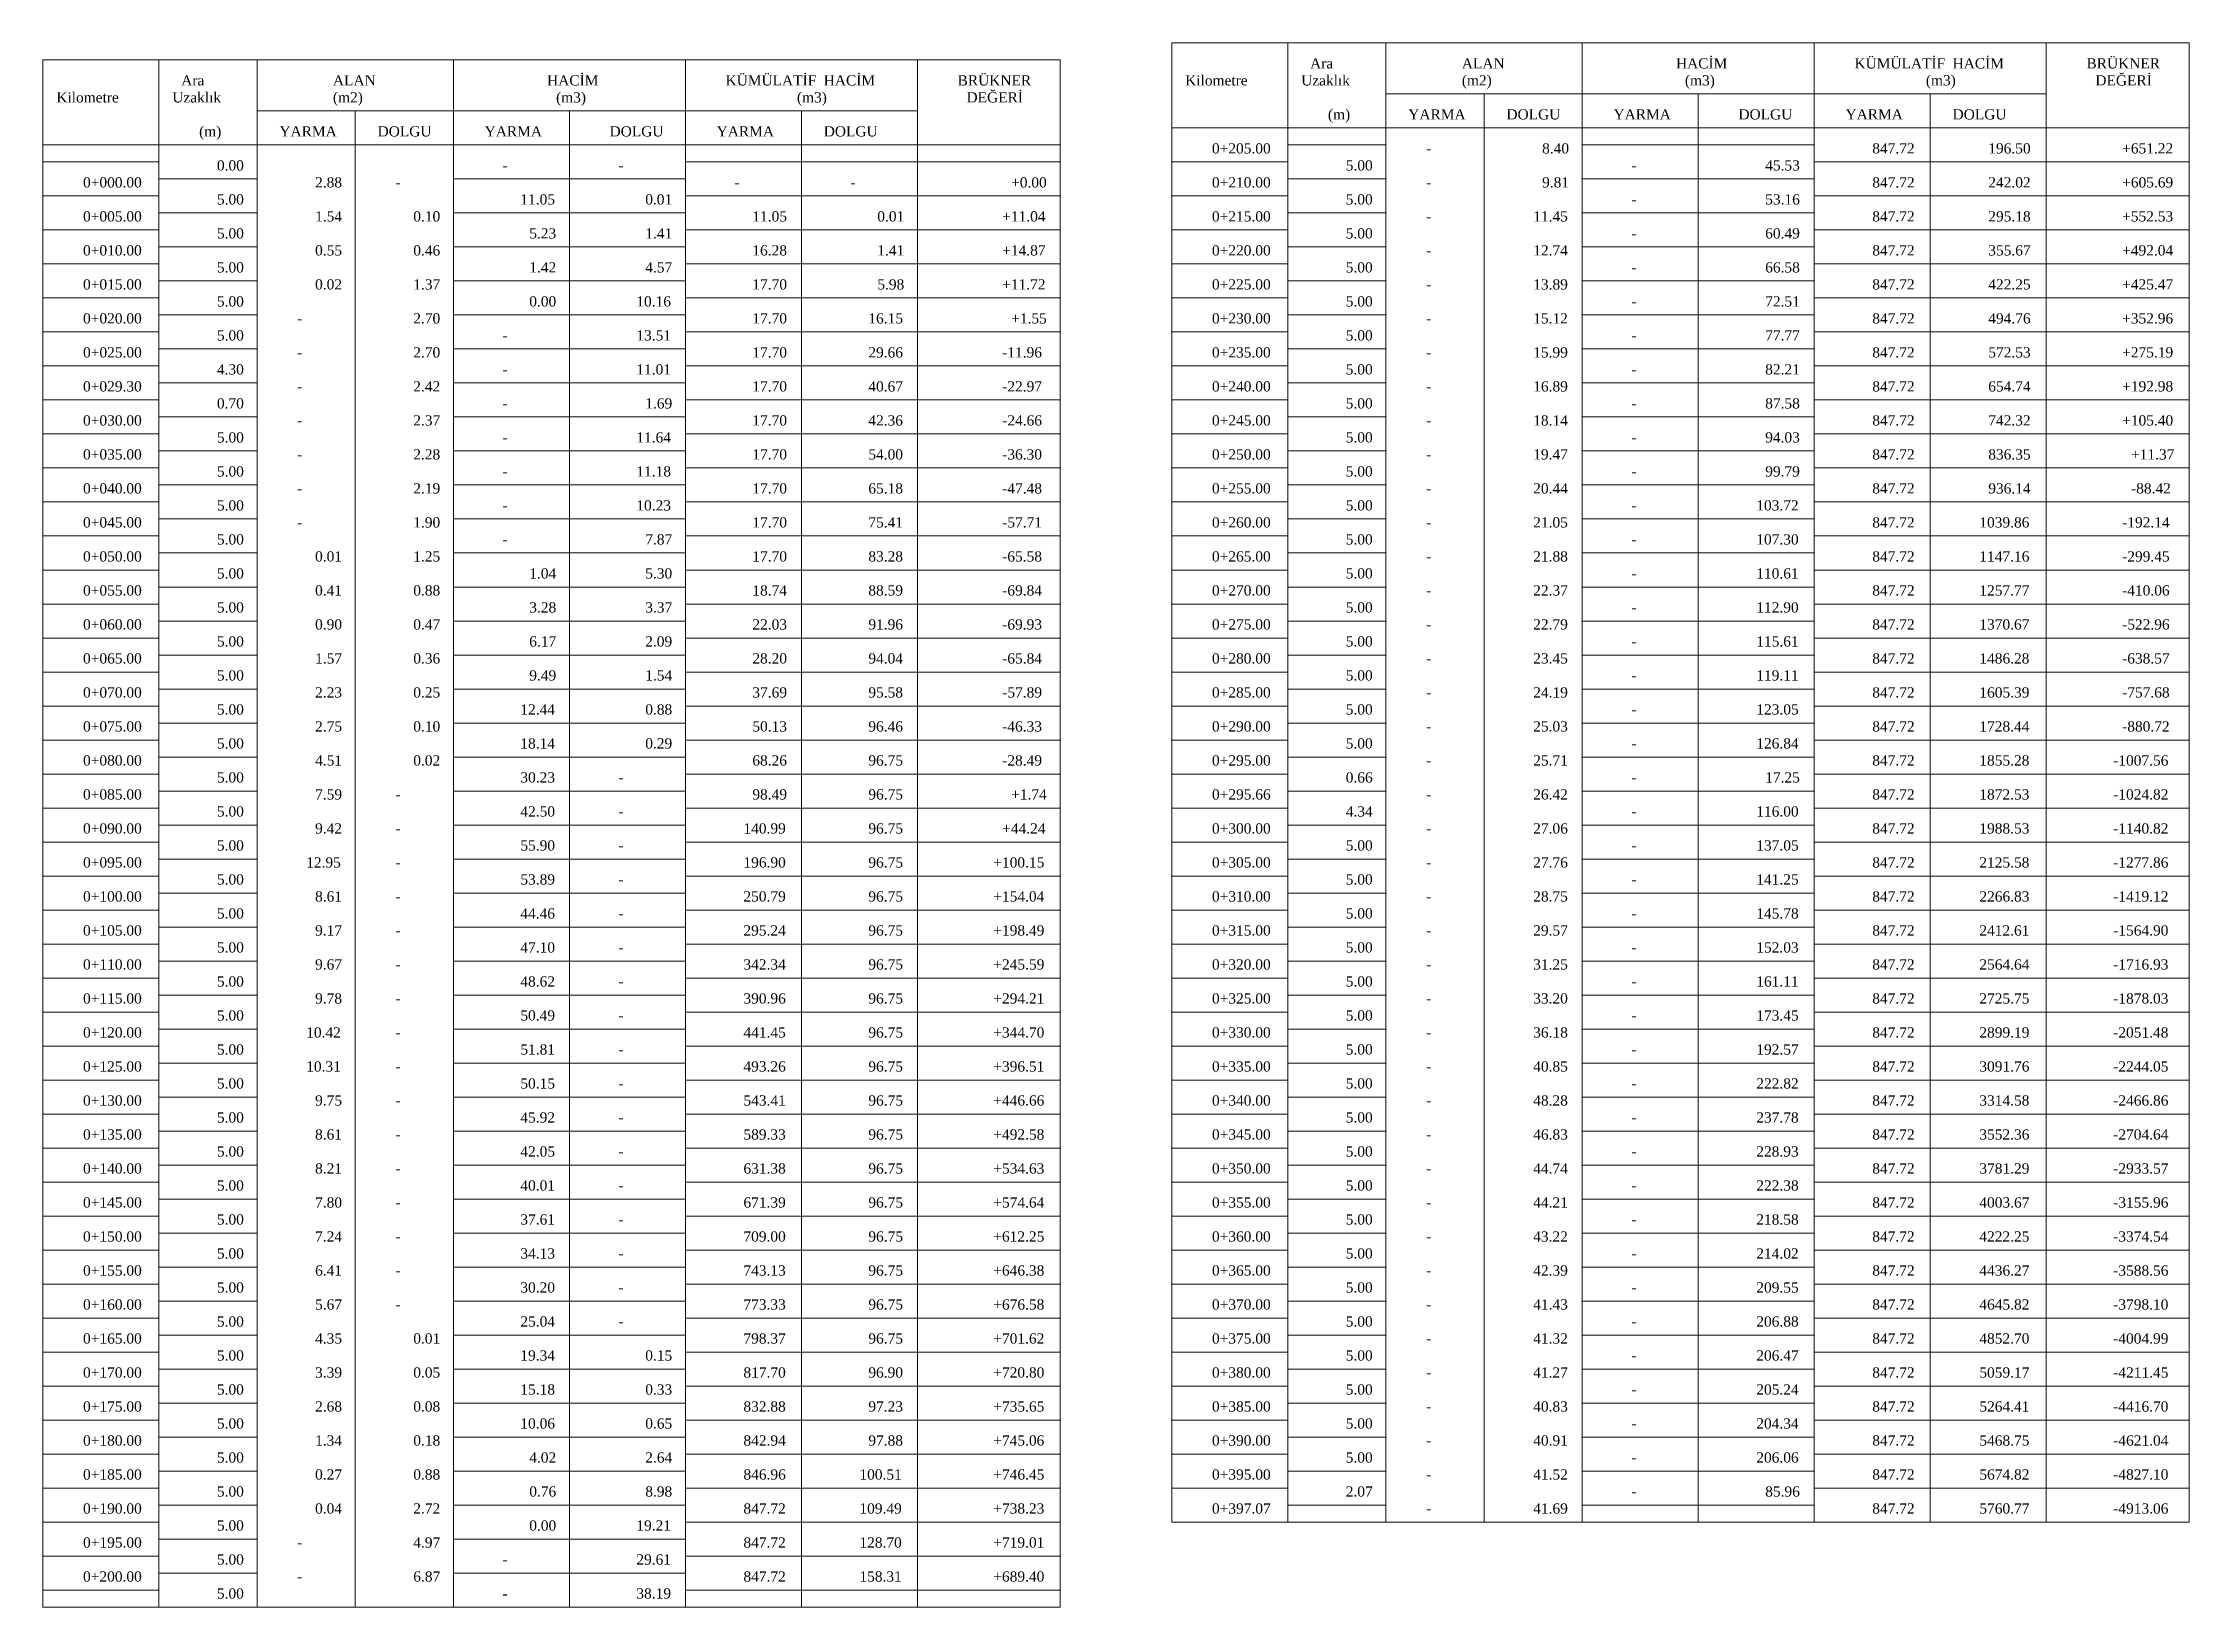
# Model space of a CAD drawing. Header units: metres. Extents: x 478603 to 489313, y 4282657 to 4289463.
# Drawn here: x 484786.5 to 485102.2, y 4282656.5 to 4282886.5 of the extents above; entities that cross this region are included whole.
import ezdxf

# ---------------------------------------------------------------- set-up
doc = ezdxf.new("R2010")
doc.units = ezdxf.units.M
for name, color, linetype, lineweight in [('TB_C', 96, 'Continuous', 0), ('TB_M', 18, 'Continuous', 0), ('TB_R', 1, 'Continuous', 0)]:
    doc.layers.add(name, color=color, linetype=linetype, lineweight=lineweight)
doc.styles.get("Standard").update_dxf_attribs({"font": 'times.ttf'})

msp = doc.modelspace()

# ---------------------------------------------------------------- texts
at = {"layer": 'TB_M'}
for s, p in [('Ara', (484972.89, 4282882.79)), ('ALAN', (484995.21, 4282882.79)), ('HACİM', (485026.71, 4282882.79)), ('KÜMÜLATİF', (485052.96, 4282882.79)), ('HACİM', (485067.39, 4282882.79)), ('BRÜKNER', (485087.08, 4282882.79)), ('Ara', (484806.86, 4282880.29)), ('ALAN', (484829.17, 4282880.29)), ('HACİM', (484860.67, 4282880.29)), ('KÜMÜLATİF', (484886.92, 4282880.29)), ('HACİM', (484901.36, 4282880.29)), ('BRÜKNER', (484921.05, 4282880.29)), ('Kilometre', (484954.52, 4282880.29)), ('Uzaklık', (484971.58, 4282880.29)), ('(m2)', (484995.21, 4282880.29)), ('(m3)', (485028.02, 4282880.29)), ('(m3)', (485063.46, 4282880.29)), ('DEĞERİ', (485088.39, 4282880.29)), ('Kilometre', (484788.49, 4282877.79)), ('Uzaklık', (484805.55, 4282877.79)), ('(m2)', (484829.17, 4282877.79)), ('(m3)', (484861.99, 4282877.79)), ('(m3)', (484897.42, 4282877.79)), ('DEĞERİ', (484922.36, 4282877.79)), ('(m)', (484975.52, 4282875.29)), ('YARMA', (484987.33, 4282875.29)), ('DOLGU', (485001.77, 4282875.29)), ('YARMA', (485017.52, 4282875.29)), ('DOLGU', (485035.89, 4282875.29)), ('YARMA', (485051.64, 4282875.29)), ('DOLGU', (485067.39, 4282875.29)), ('(m)', (484809.49, 4282872.79)), ('YARMA', (484821.3, 4282872.79)), ('DOLGU', (484835.74, 4282872.79)), ('YARMA', (484851.49, 4282872.79)), ('DOLGU', (484869.86, 4282872.79)), ('YARMA', (484885.61, 4282872.79)), ('DOLGU', (484901.36, 4282872.79)), ('0+205.00', (484958.46, 4282870.29)), ('-', (484854.11, 4282867.79)), ('-', (484871.17, 4282867.79)), ('-', (484989.96, 4282870.29)), ('-', (485020.14, 4282867.79)), ('0+000.00', (484792.42, 4282865.29)), ('-', (484838.36, 4282865.29)), ('-', (484888.24, 4282865.29)), ('-', (484905.3, 4282865.29)), ('0+210.00', (484958.46, 4282865.29)), ('-', (484989.96, 4282865.29)), ('-', (485020.14, 4282862.79)), ('0+005.00', (484792.42, 4282860.29)), ('0+215.00', (484958.46, 4282860.29)), ('-', (484989.96, 4282860.29)), ('0+010.00', (484792.42, 4282855.29)), ('0+220.00', (484958.46, 4282855.29)), ('-', (484989.96, 4282855.29)), ('-', (485020.14, 4282857.79)), ('-', (485020.14, 4282852.79)), ('0+015.00', (484792.42, 4282850.29)), ('0+225.00', (484958.46, 4282850.29)), ('-', (484989.96, 4282850.29)), ('0+020.00', (484792.42, 4282845.29)), ('0+230.00', (484958.46, 4282845.29)), ('-', (485020.14, 4282847.79)), ('-', (484823.92, 4282845.29)), ('-', (484854.11, 4282842.79)), ('-', (484989.96, 4282845.29)), ('-', (485020.14, 4282842.79)), ('0+025.00', (484792.42, 4282840.29)), ('-', (484823.92, 4282840.29)), ('0+235.00', (484958.46, 4282840.29)), ('-', (484989.96, 4282840.29)), ('0+029.30', (484792.42, 4282835.29)), ('-', (484854.11, 4282837.79)), ('0+240.00', (484958.46, 4282835.29)), ('-', (485020.14, 4282837.79)), ('-', (484823.92, 4282835.29)), ('-', (484989.96, 4282835.29)), ('0+030.00', (484792.42, 4282830.29)), ('-', (484823.92, 4282830.29)), ('-', (484854.11, 4282832.79)), ('0+245.00', (484958.46, 4282830.29)), ('-', (484989.96, 4282830.29)), ('-', (485020.14, 4282832.79)), ('-', (484854.11, 4282827.79)), ('-', (485020.14, 4282827.79)), ('0+035.00', (484792.42, 4282825.29)), ('-', (484823.92, 4282825.29)), ('0+250.00', (484958.46, 4282825.29)), ('-', (484989.96, 4282825.29)), ('0+040.00', (484792.42, 4282820.29)), ('-', (484823.92, 4282820.29)), ('-', (484854.11, 4282822.79)), ('0+255.00', (484958.46, 4282820.29)), ('-', (484989.96, 4282820.29)), ('-', (485020.14, 4282822.79)), ('-', (484854.11, 4282817.79)), ('-', (485020.14, 4282817.79)), ('0+045.00', (484792.42, 4282815.29)), ('-', (484823.92, 4282815.29)), ('0+260.00', (484958.46, 4282815.29)), ('-', (484989.96, 4282815.29)), ('0+050.00', (484792.42, 4282810.29)), ('-', (484854.11, 4282812.79)), ('0+265.00', (484958.46, 4282810.29)), ('-', (485020.14, 4282812.79)), ('-', (484989.96, 4282810.29)), ('-', (485020.14, 4282807.79)), ('0+055.00', (484792.42, 4282805.29)), ('0+270.00', (484958.46, 4282805.29)), ('-', (484989.96, 4282805.29)), ('-', (485020.14, 4282802.79)), ('0+060.00', (484792.42, 4282800.29)), ('0+275.00', (484958.46, 4282800.29)), ('-', (484989.96, 4282800.29)), ('0+065.00', (484792.42, 4282795.29)), ('0+280.00', (484958.46, 4282795.29)), ('-', (484989.96, 4282795.29)), ('-', (485020.14, 4282797.79)), ('-', (485020.14, 4282792.79)), ('0+070.00', (484792.42, 4282790.29)), ('0+285.00', (484958.46, 4282790.29)), ('-', (484989.96, 4282790.29)), ('0+075.00', (484792.42, 4282785.29)), ('0+290.00', (484958.46, 4282785.29)), ('-', (485020.14, 4282787.79)), ('-', (484989.96, 4282785.29)), ('-', (485020.14, 4282782.79)), ('0+080.00', (484792.42, 4282780.29)), ('0+295.00', (484958.46, 4282780.29)), ('-', (484989.96, 4282780.29)), ('0+085.00', (484792.42, 4282775.29)), ('-', (484871.17, 4282777.79)), ('0+295.66', (484958.46, 4282775.29)), ('-', (485020.14, 4282777.79)), ('-', (484838.36, 4282775.29)), ('-', (484989.96, 4282775.29)), ('0+090.00', (484792.42, 4282770.29)), ('-', (484838.36, 4282770.29)), ('-', (484871.17, 4282772.79)), ('0+300.00', (484958.46, 4282770.29)), ('-', (484989.96, 4282770.29)), ('-', (485020.14, 4282772.79)), ('-', (484871.17, 4282767.79)), ('-', (485020.14, 4282767.79)), ('0+095.00', (484792.42, 4282765.29)), ('-', (484838.36, 4282765.29)), ('0+305.00', (484958.46, 4282765.29)), ('-', (484989.96, 4282765.29)), ('0+100.00', (484792.42, 4282760.29)), ('-', (484838.36, 4282760.29)), ('-', (484871.17, 4282762.79)), ('0+310.00', (484958.46, 4282760.29)), ('-', (484989.96, 4282760.29)), ('-', (485020.14, 4282762.79)), ('-', (484871.17, 4282757.79)), ('-', (485020.14, 4282757.79)), ('0+105.00', (484792.42, 4282755.29)), ('-', (484838.36, 4282755.29)), ('0+315.00', (484958.46, 4282755.29)), ('-', (484989.96, 4282755.29)), ('0+110.00', (484792.42, 4282750.29)), ('-', (484871.17, 4282752.79)), ('0+320.00', (484958.46, 4282750.29)), ('-', (485020.14, 4282752.79)), ('-', (484838.36, 4282750.29)), ('-', (484871.17, 4282747.79)), ('-', (484989.96, 4282750.29)), ('-', (485020.14, 4282747.79)), ('0+115.00', (484792.42, 4282745.29)), ('-', (484838.36, 4282745.29)), ('0+325.00', (484958.46, 4282745.29)), ('-', (484989.96, 4282745.29)), ('-', (484871.17, 4282742.79)), ('-', (485020.14, 4282742.79)), ('0+120.00', (484792.42, 4282740.29)), ('-', (484838.36, 4282740.29)), ('0+330.00', (484958.46, 4282740.29)), ('-', (484989.96, 4282740.29)), ('0+125.00', (484792.42, 4282735.29)), ('-', (484838.36, 4282735.29)), ('-', (484871.17, 4282737.79)), ('0+335.00', (484958.46, 4282735.29)), ('-', (484989.96, 4282735.29)), ('-', (485020.14, 4282737.79)), ('-', (484871.17, 4282732.79)), ('-', (485020.14, 4282732.79)), ('0+130.00', (484792.42, 4282730.29)), ('-', (484838.36, 4282730.29)), ('0+340.00', (484958.46, 4282730.29)), ('-', (484989.96, 4282730.29)), ('0+135.00', (484792.42, 4282725.29)), ('-', (484871.17, 4282727.79)), ('0+345.00', (484958.46, 4282725.29)), ('-', (485020.14, 4282727.79)), ('-', (484838.36, 4282725.29)), ('-', (484871.17, 4282722.79)), ('-', (484989.96, 4282725.29)), ('-', (485020.14, 4282722.79)), ('0+140.00', (484792.42, 4282720.29)), ('-', (484838.36, 4282720.29)), ('0+350.00', (484958.46, 4282720.29)), ('-', (484989.96, 4282720.29)), ('0+145.00', (484792.42, 4282715.29)), ('-', (484871.17, 4282717.79)), ('0+355.00', (484958.46, 4282715.29)), ('-', (485020.14, 4282717.79)), ('-', (484838.36, 4282715.29)), ('-', (484989.96, 4282715.29)), ('0+150.00', (484792.42, 4282710.29)), ('-', (484838.36, 4282710.29)), ('-', (484871.17, 4282712.79)), ('0+360.00', (484958.46, 4282710.29)), ('-', (484989.96, 4282710.29)), ('-', (485020.14, 4282712.79)), ('-', (484871.17, 4282707.79)), ('-', (485020.14, 4282707.79)), ('0+155.00', (484792.42, 4282705.29)), ('-', (484838.36, 4282705.29)), ('0+365.00', (484958.46, 4282705.29)), ('-', (484989.96, 4282705.29)), ('0+160.00', (484792.42, 4282700.29)), ('-', (484838.36, 4282700.29)), ('-', (484871.17, 4282702.79)), ('0+370.00', (484958.46, 4282700.29)), ('-', (484989.96, 4282700.29)), ('-', (485020.14, 4282702.79)), ('-', (484871.17, 4282697.79)), ('-', (485020.14, 4282697.79)), ('0+165.00', (484792.42, 4282695.29)), ('0+375.00', (484958.46, 4282695.29)), ('-', (484989.96, 4282695.29)), ('0+170.00', (484792.42, 4282690.29)), ('0+380.00', (484958.46, 4282690.29)), ('-', (485020.14, 4282692.79)), ('-', (484989.96, 4282690.29)), ('-', (485020.14, 4282687.79)), ('0+175.00', (484792.42, 4282685.29)), ('0+385.00', (484958.46, 4282685.29)), ('-', (484989.96, 4282685.29)), ('-', (485020.14, 4282682.79)), ('0+180.00', (484792.42, 4282680.29)), ('0+390.00', (484958.46, 4282680.29)), ('-', (484989.96, 4282680.29)), ('0+185.00', (484792.42, 4282675.29)), ('0+395.00', (484958.46, 4282675.29)), ('-', (484989.96, 4282675.29)), ('-', (485020.14, 4282677.79)), ('-', (485020.14, 4282672.79)), ('0+190.00', (484792.42, 4282670.29)), ('0+397.07', (484958.46, 4282670.29)), ('-', (484989.96, 4282670.29)), ('0+195.00', (484792.42, 4282665.29)), ('-', (484823.92, 4282665.29)), ('-', (484854.11, 4282662.79)), ('0+200.00', (484792.42, 4282660.29)), ('-', (484823.92, 4282660.29)), ('-', (484854.11, 4282657.79))]:
    msp.add_text(s, height=1.5, dxfattribs=at).set_placement(p)
at = {"layer": 'TB_R'}
for s, p in [('8.40', (485007.02, 4282870.29)), ('847.72', (485055.58, 4282870.29)), ('196.50', (485072.64, 4282870.29)), ('+651.22', (485092.33, 4282870.29)), ('0.00', (484812.11, 4282867.79)), ('5.00', (484978.14, 4282867.79)), ('45.53', (485039.83, 4282867.79)), ('2.88', (484826.55, 4282865.29)), ('+0.00', (484928.92, 4282865.29)), ('9.81', (485007.02, 4282865.29)), ('847.72', (485055.58, 4282865.29)), ('242.02', (485072.64, 4282865.29)), ('+605.69', (485092.33, 4282865.29)), ('5.00', (484812.11, 4282862.79)), ('11.05', (484856.74, 4282862.79)), ('0.01', (484875.11, 4282862.79)), ('5.00', (484978.14, 4282862.79)), ('53.16', (485039.83, 4282862.79)), ('5.00', (484812.11, 4282857.79)), ('1.54', (484826.55, 4282860.29)), ('0.10', (484840.99, 4282860.29)), ('5.23', (484858.05, 4282857.79)), ('1.41', (484875.11, 4282857.79)), ('11.05', (484890.86, 4282860.29)), ('0.01', (484909.24, 4282860.29)), ('+11.04', (484927.61, 4282860.29)), ('5.00', (484978.14, 4282857.79)), ('11.45', (485005.71, 4282860.29)), ('60.49', (485039.83, 4282857.79)), ('847.72', (485055.58, 4282860.29)), ('295.18', (485072.64, 4282860.29)), ('+552.53', (485092.33, 4282860.29)), ('0.55', (484826.55, 4282855.29)), ('0.46', (484840.99, 4282855.29)), ('16.28', (484890.86, 4282855.29)), ('1.41', (484909.24, 4282855.29)), ('+14.87', (484927.61, 4282855.29)), ('12.74', (485005.71, 4282855.29)), ('847.72', (485055.58, 4282855.29)), ('355.67', (485072.64, 4282855.29)), ('+492.04', (485092.33, 4282855.29)), ('5.00', (484812.11, 4282852.79)), ('1.42', (484858.05, 4282852.79)), ('4.57', (484875.11, 4282852.79)), ('5.00', (484978.14, 4282852.79)), ('66.58', (485039.83, 4282852.79)), ('5.00', (484812.11, 4282847.79)), ('0.02', (484826.55, 4282850.29)), ('1.37', (484840.99, 4282850.29)), ('0.00', (484858.05, 4282847.79)), ('10.16', (484873.8, 4282847.79)), ('17.70', (484890.86, 4282850.29)), ('5.98', (484909.24, 4282850.29)), ('+11.72', (484927.61, 4282850.29)), ('5.00', (484978.14, 4282847.79)), ('13.89', (485005.71, 4282850.29)), ('72.51', (485039.83, 4282847.79)), ('847.72', (485055.58, 4282850.29)), ('422.25', (485072.64, 4282850.29)), ('+425.47', (485092.33, 4282850.29)), ('2.70', (484840.99, 4282845.29)), ('17.70', (484890.86, 4282845.29)), ('16.15', (484907.92, 4282845.29)), ('+1.55', (484928.92, 4282845.29)), ('15.12', (485005.71, 4282845.29)), ('847.72', (485055.58, 4282845.29)), ('494.76', (485072.64, 4282845.29)), ('+352.96', (485092.33, 4282845.29)), ('5.00', (484812.11, 4282842.79)), ('13.51', (484873.8, 4282842.79)), ('5.00', (484978.14, 4282842.79)), ('77.77', (485039.83, 4282842.79)), ('2.70', (484840.99, 4282840.29)), ('17.70', (484890.86, 4282840.29)), ('29.66', (484907.92, 4282840.29)), ('-11.96', (484927.61, 4282840.29)), ('15.99', (485005.71, 4282840.29)), ('847.72', (485055.58, 4282840.29)), ('572.53', (485072.64, 4282840.29)), ('+275.19', (485092.33, 4282840.29)), ('4.30', (484812.11, 4282837.79)), ('2.42', (484840.99, 4282835.29)), ('11.01', (484873.8, 4282837.79)), ('17.70', (484890.86, 4282835.29)), ('40.67', (484907.92, 4282835.29)), ('-22.97', (484927.61, 4282835.29)), ('5.00', (484978.14, 4282837.79)), ('16.89', (485005.71, 4282835.29)), ('82.21', (485039.83, 4282837.79)), ('847.72', (485055.58, 4282835.29)), ('654.74', (485072.64, 4282835.29)), ('+192.98', (485092.33, 4282835.29)), ('0.70', (484812.11, 4282832.79)), ('1.69', (484875.11, 4282832.79)), ('5.00', (484978.14, 4282832.79)), ('87.58', (485039.83, 4282832.79)), ('2.37', (484840.99, 4282830.29)), ('17.70', (484890.86, 4282830.29)), ('42.36', (484907.92, 4282830.29)), ('-24.66', (484927.61, 4282830.29)), ('18.14', (485005.71, 4282830.29)), ('847.72', (485055.58, 4282830.29)), ('742.32', (485072.64, 4282830.29)), ('+105.40', (485092.33, 4282830.29)), ('5.00', (484812.11, 4282827.79)), ('11.64', (484873.8, 4282827.79)), ('5.00', (484978.14, 4282827.79)), ('94.03', (485039.83, 4282827.79)), ('5.00', (484812.11, 4282822.79)), ('2.28', (484840.99, 4282825.29)), ('11.18', (484873.8, 4282822.79)), ('17.70', (484890.86, 4282825.29)), ('54.00', (484907.92, 4282825.29)), ('-36.30', (484927.61, 4282825.29)), ('5.00', (484978.14, 4282822.79)), ('19.47', (485005.71, 4282825.29)), ('99.79', (485039.83, 4282822.79)), ('847.72', (485055.58, 4282825.29)), ('836.35', (485072.64, 4282825.29)), ('+11.37', (485093.64, 4282825.29)), ('2.19', (484840.99, 4282820.29)), ('17.70', (484890.86, 4282820.29)), ('65.18', (484907.92, 4282820.29)), ('-47.48', (484927.61, 4282820.29)), ('20.44', (485005.71, 4282820.29)), ('847.72', (485055.58, 4282820.29)), ('936.14', (485072.64, 4282820.29)), ('-88.42', (485093.64, 4282820.29)), ('5.00', (484812.11, 4282817.79)), ('10.23', (484873.8, 4282817.79)), ('5.00', (484978.14, 4282817.79)), ('103.72', (485038.52, 4282817.79)), ('1.90', (484840.99, 4282815.29)), ('17.70', (484890.86, 4282815.29)), ('75.41', (484907.92, 4282815.29)), ('-57.71', (484927.61, 4282815.29)), ('21.05', (485005.71, 4282815.29)), ('847.72', (485055.58, 4282815.29)), ('1039.86', (485071.33, 4282815.29)), ('-192.14', (485092.33, 4282815.29)), ('5.00', (484812.11, 4282812.79)), ('0.01', (484826.55, 4282810.29)), ('1.25', (484840.99, 4282810.29)), ('7.87', (484875.11, 4282812.79)), ('17.70', (484890.86, 4282810.29)), ('83.28', (484907.92, 4282810.29)), ('-65.58', (484927.61, 4282810.29)), ('5.00', (484978.14, 4282812.79)), ('21.88', (485005.71, 4282810.29)), ('107.30', (485038.52, 4282812.79)), ('847.72', (485055.58, 4282810.29)), ('1147.16', (485071.33, 4282810.29)), ('-299.45', (485092.33, 4282810.29)), ('5.00', (484812.11, 4282807.79)), ('1.04', (484858.05, 4282807.79)), ('5.30', (484875.11, 4282807.79)), ('5.00', (484978.14, 4282807.79)), ('110.61', (485038.52, 4282807.79)), ('0.41', (484826.55, 4282805.29)), ('0.88', (484840.99, 4282805.29)), ('18.74', (484890.86, 4282805.29)), ('88.59', (484907.92, 4282805.29)), ('-69.84', (484927.61, 4282805.29)), ('22.37', (485005.71, 4282805.29)), ('847.72', (485055.58, 4282805.29)), ('1257.77', (485071.33, 4282805.29)), ('-410.06', (485092.33, 4282805.29)), ('5.00', (484812.11, 4282802.79)), ('3.28', (484858.05, 4282802.79)), ('3.37', (484875.11, 4282802.79)), ('5.00', (484978.14, 4282802.79)), ('112.90', (485038.52, 4282802.79)), ('5.00', (484812.11, 4282797.79)), ('0.90', (484826.55, 4282800.29)), ('0.47', (484840.99, 4282800.29)), ('6.17', (484858.05, 4282797.79)), ('2.09', (484875.11, 4282797.79)), ('22.03', (484890.86, 4282800.29)), ('91.96', (484907.92, 4282800.29)), ('-69.93', (484927.61, 4282800.29)), ('5.00', (484978.14, 4282797.79)), ('22.79', (485005.71, 4282800.29)), ('115.61', (485038.52, 4282797.79)), ('847.72', (485055.58, 4282800.29)), ('1370.67', (485071.33, 4282800.29)), ('-522.96', (485092.33, 4282800.29)), ('1.57', (484826.55, 4282795.29)), ('0.36', (484840.99, 4282795.29)), ('28.20', (484890.86, 4282795.29)), ('94.04', (484907.92, 4282795.29)), ('-65.84', (484927.61, 4282795.29)), ('23.45', (485005.71, 4282795.29)), ('847.72', (485055.58, 4282795.29)), ('1486.28', (485071.33, 4282795.29)), ('-638.57', (485092.33, 4282795.29)), ('5.00', (484812.11, 4282792.79)), ('9.49', (484858.05, 4282792.79)), ('1.54', (484875.11, 4282792.79)), ('5.00', (484978.14, 4282792.79)), ('119.11', (485038.52, 4282792.79)), ('5.00', (484812.11, 4282787.79)), ('2.23', (484826.55, 4282790.29)), ('0.25', (484840.99, 4282790.29)), ('12.44', (484856.74, 4282787.79)), ('0.88', (484875.11, 4282787.79)), ('37.69', (484890.86, 4282790.29)), ('95.58', (484907.92, 4282790.29)), ('-57.89', (484927.61, 4282790.29)), ('5.00', (484978.14, 4282787.79)), ('24.19', (485005.71, 4282790.29)), ('123.05', (485038.52, 4282787.79)), ('847.72', (485055.58, 4282790.29)), ('1605.39', (485071.33, 4282790.29)), ('-757.68', (485092.33, 4282790.29)), ('2.75', (484826.55, 4282785.29)), ('0.10', (484840.99, 4282785.29)), ('50.13', (484890.86, 4282785.29)), ('96.46', (484907.92, 4282785.29)), ('-46.33', (484927.61, 4282785.29)), ('25.03', (485005.71, 4282785.29)), ('847.72', (485055.58, 4282785.29)), ('1728.44', (485071.33, 4282785.29)), ('-880.72', (485092.33, 4282785.29)), ('5.00', (484812.11, 4282782.79)), ('18.14', (484856.74, 4282782.79)), ('0.29', (484875.11, 4282782.79)), ('5.00', (484978.14, 4282782.79)), ('126.84', (485038.52, 4282782.79)), ('4.51', (484826.55, 4282780.29)), ('0.02', (484840.99, 4282780.29)), ('68.26', (484890.86, 4282780.29)), ('96.75', (484907.92, 4282780.29)), ('-28.49', (484927.61, 4282780.29)), ('25.71', (485005.71, 4282780.29)), ('847.72', (485055.58, 4282780.29)), ('1855.28', (485071.33, 4282780.29)), ('-1007.56', (485091.02, 4282780.29)), ('5.00', (484812.11, 4282777.79)), ('7.59', (484826.55, 4282775.29)), ('30.23', (484856.74, 4282777.79)), ('98.49', (484890.86, 4282775.29)), ('96.75', (484907.92, 4282775.29)), ('+1.74', (484928.92, 4282775.29)), ('0.66', (484978.14, 4282777.79)), ('26.42', (485005.71, 4282775.29)), ('17.25', (485039.83, 4282777.79)), ('847.72', (485055.58, 4282775.29)), ('1872.53', (485071.33, 4282775.29)), ('-1024.82', (485091.02, 4282775.29)), ('5.00', (484812.11, 4282772.79)), ('42.50', (484856.74, 4282772.79)), ('4.34', (484978.14, 4282772.79)), ('116.00', (485038.52, 4282772.79)), ('9.42', (484826.55, 4282770.29)), ('140.99', (484889.55, 4282770.29)), ('96.75', (484907.92, 4282770.29)), ('+44.24', (484927.61, 4282770.29)), ('27.06', (485005.71, 4282770.29)), ('847.72', (485055.58, 4282770.29)), ('1988.53', (485071.33, 4282770.29)), ('-1140.82', (485091.02, 4282770.29)), ('5.00', (484812.11, 4282767.79)), ('55.90', (484856.74, 4282767.79)), ('5.00', (484978.14, 4282767.79)), ('137.05', (485038.52, 4282767.79)), ('5.00', (484812.11, 4282762.79)), ('12.95', (484825.24, 4282765.29)), ('53.89', (484856.74, 4282762.79)), ('196.90', (484889.55, 4282765.29)), ('96.75', (484907.92, 4282765.29)), ('+100.15', (484926.3, 4282765.29)), ('5.00', (484978.14, 4282762.79)), ('27.76', (485005.71, 4282765.29)), ('141.25', (485038.52, 4282762.79)), ('847.72', (485055.58, 4282765.29)), ('2125.58', (485071.33, 4282765.29)), ('-1277.86', (485091.02, 4282765.29)), ('8.61', (484826.55, 4282760.29)), ('250.79', (484889.55, 4282760.29)), ('96.75', (484907.92, 4282760.29)), ('+154.04', (484926.3, 4282760.29)), ('28.75', (485005.71, 4282760.29)), ('847.72', (485055.58, 4282760.29)), ('2266.83', (485071.33, 4282760.29)), ('-1419.12', (485091.02, 4282760.29)), ('5.00', (484812.11, 4282757.79)), ('44.46', (484856.74, 4282757.79)), ('5.00', (484978.14, 4282757.79)), ('145.78', (485038.52, 4282757.79)), ('9.17', (484826.55, 4282755.29)), ('295.24', (484889.55, 4282755.29)), ('96.75', (484907.92, 4282755.29)), ('+198.49', (484926.3, 4282755.29)), ('29.57', (485005.71, 4282755.29)), ('847.72', (485055.58, 4282755.29)), ('2412.61', (485071.33, 4282755.29)), ('-1564.90', (485091.02, 4282755.29)), ('5.00', (484812.11, 4282752.79)), ('9.67', (484826.55, 4282750.29)), ('47.10', (484856.74, 4282752.79)), ('342.34', (484889.55, 4282750.29)), ('96.75', (484907.92, 4282750.29)), ('+245.59', (484926.3, 4282750.29)), ('5.00', (484978.14, 4282752.79)), ('31.25', (485005.71, 4282750.29)), ('152.03', (485038.52, 4282752.79)), ('847.72', (485055.58, 4282750.29)), ('2564.64', (485071.33, 4282750.29)), ('-1716.93', (485091.02, 4282750.29)), ('5.00', (484812.11, 4282747.79)), ('48.62', (484856.74, 4282747.79)), ('5.00', (484978.14, 4282747.79)), ('161.11', (485038.52, 4282747.79)), ('9.78', (484826.55, 4282745.29)), ('390.96', (484889.55, 4282745.29)), ('96.75', (484907.92, 4282745.29)), ('+294.21', (484926.3, 4282745.29)), ('33.20', (485005.71, 4282745.29)), ('847.72', (485055.58, 4282745.29)), ('2725.75', (485071.33, 4282745.29)), ('-1878.03', (485091.02, 4282745.29)), ('5.00', (484812.11, 4282742.79)), ('50.49', (484856.74, 4282742.79)), ('5.00', (484978.14, 4282742.79)), ('173.45', (485038.52, 4282742.79)), ('5.00', (484812.11, 4282737.79)), ('10.42', (484825.24, 4282740.29)), ('51.81', (484856.74, 4282737.79)), ('441.45', (484889.55, 4282740.29)), ('96.75', (484907.92, 4282740.29)), ('+344.70', (484926.3, 4282740.29)), ('5.00', (484978.14, 4282737.79)), ('36.18', (485005.71, 4282740.29)), ('192.57', (485038.52, 4282737.79)), ('847.72', (485055.58, 4282740.29)), ('2899.19', (485071.33, 4282740.29)), ('-2051.48', (485091.02, 4282740.29)), ('10.31', (484825.24, 4282735.29)), ('493.26', (484889.55, 4282735.29)), ('96.75', (484907.92, 4282735.29)), ('+396.51', (484926.3, 4282735.29)), ('40.85', (485005.71, 4282735.29)), ('847.72', (485055.58, 4282735.29)), ('3091.76', (485071.33, 4282735.29)), ('-2244.05', (485091.02, 4282735.29)), ('5.00', (484812.11, 4282732.79)), ('50.15', (484856.74, 4282732.79)), ('5.00', (484978.14, 4282732.79)), ('222.82', (485038.52, 4282732.79)), ('5.00', (484812.11, 4282727.79)), ('9.75', (484826.55, 4282730.29)), ('45.92', (484856.74, 4282727.79)), ('543.41', (484889.55, 4282730.29)), ('96.75', (484907.92, 4282730.29)), ('+446.66', (484926.3, 4282730.29)), ('5.00', (484978.14, 4282727.79)), ('48.28', (485005.71, 4282730.29)), ('237.78', (485038.52, 4282727.79)), ('847.72', (485055.58, 4282730.29)), ('3314.58', (485071.33, 4282730.29)), ('-2466.86', (485091.02, 4282730.29)), ('8.61', (484826.55, 4282725.29)), ('589.33', (484889.55, 4282725.29)), ('96.75', (484907.92, 4282725.29)), ('+492.58', (484926.3, 4282725.29)), ('46.83', (485005.71, 4282725.29)), ('847.72', (485055.58, 4282725.29)), ('3552.36', (485071.33, 4282725.29)), ('-2704.64', (485091.02, 4282725.29)), ('5.00', (484812.11, 4282722.79)), ('42.05', (484856.74, 4282722.79)), ('5.00', (484978.14, 4282722.79)), ('228.93', (485038.52, 4282722.79)), ('8.21', (484826.55, 4282720.29)), ('631.38', (484889.55, 4282720.29)), ('96.75', (484907.92, 4282720.29)), ('+534.63', (484926.3, 4282720.29)), ('44.74', (485005.71, 4282720.29)), ('847.72', (485055.58, 4282720.29)), ('3781.29', (485071.33, 4282720.29)), ('-2933.57', (485091.02, 4282720.29)), ('5.00', (484812.11, 4282717.79)), ('7.80', (484826.55, 4282715.29)), ('40.01', (484856.74, 4282717.79)), ('671.39', (484889.55, 4282715.29)), ('96.75', (484907.92, 4282715.29)), ('+574.64', (484926.3, 4282715.29)), ('5.00', (484978.14, 4282717.79)), ('44.21', (485005.71, 4282715.29)), ('222.38', (485038.52, 4282717.79)), ('847.72', (485055.58, 4282715.29)), ('4003.67', (485071.33, 4282715.29)), ('-3155.96', (485091.02, 4282715.29)), ('5.00', (484812.11, 4282712.79)), ('37.61', (484856.74, 4282712.79)), ('5.00', (484978.14, 4282712.79)), ('218.58', (485038.52, 4282712.79)), ('7.24', (484826.55, 4282710.29)), ('709.00', (484889.55, 4282710.29)), ('96.75', (484907.92, 4282710.29)), ('+612.25', (484926.3, 4282710.29)), ('43.22', (485005.71, 4282710.29)), ('847.72', (485055.58, 4282710.29)), ('4222.25', (485071.33, 4282710.29)), ('-3374.54', (485091.02, 4282710.29)), ('5.00', (484812.11, 4282707.79)), ('34.13', (484856.74, 4282707.79)), ('5.00', (484978.14, 4282707.79)), ('214.02', (485038.52, 4282707.79)), ('5.00', (484812.11, 4282702.79)), ('6.41', (484826.55, 4282705.29)), ('30.20', (484856.74, 4282702.79)), ('743.13', (484889.55, 4282705.29)), ('96.75', (484907.92, 4282705.29)), ('+646.38', (484926.3, 4282705.29)), ('5.00', (484978.14, 4282702.79)), ('42.39', (485005.71, 4282705.29)), ('209.55', (485038.52, 4282702.79)), ('847.72', (485055.58, 4282705.29)), ('4436.27', (485071.33, 4282705.29)), ('-3588.56', (485091.02, 4282705.29)), ('5.67', (484826.55, 4282700.29)), ('773.33', (484889.55, 4282700.29)), ('96.75', (484907.92, 4282700.29)), ('+676.58', (484926.3, 4282700.29)), ('41.43', (485005.71, 4282700.29)), ('847.72', (485055.58, 4282700.29)), ('4645.82', (485071.33, 4282700.29)), ('-3798.10', (485091.02, 4282700.29)), ('5.00', (484812.11, 4282697.79)), ('25.04', (484856.74, 4282697.79)), ('5.00', (484978.14, 4282697.79)), ('206.88', (485038.52, 4282697.79)), ('4.35', (484826.55, 4282695.29)), ('0.01', (484840.99, 4282695.29)), ('798.37', (484889.55, 4282695.29)), ('96.75', (484907.92, 4282695.29)), ('+701.62', (484926.3, 4282695.29)), ('41.32', (485005.71, 4282695.29)), ('847.72', (485055.58, 4282695.29)), ('4852.70', (485071.33, 4282695.29)), ('-4004.99', (485091.02, 4282695.29)), ('5.00', (484812.11, 4282692.79)), ('3.39', (484826.55, 4282690.29)), ('0.05', (484840.99, 4282690.29)), ('19.34', (484856.74, 4282692.79)), ('0.15', (484875.11, 4282692.79)), ('817.70', (484889.55, 4282690.29)), ('96.90', (484907.92, 4282690.29)), ('+720.80', (484926.3, 4282690.29)), ('5.00', (484978.14, 4282692.79)), ('41.27', (485005.71, 4282690.29)), ('206.47', (485038.52, 4282692.79)), ('847.72', (485055.58, 4282690.29)), ('5059.17', (485071.33, 4282690.29)), ('-4211.45', (485091.02, 4282690.29)), ('5.00', (484812.11, 4282687.79)), ('15.18', (484856.74, 4282687.79)), ('0.33', (484875.11, 4282687.79)), ('5.00', (484978.14, 4282687.79)), ('205.24', (485038.52, 4282687.79)), ('2.68', (484826.55, 4282685.29)), ('0.08', (484840.99, 4282685.29)), ('832.88', (484889.55, 4282685.29)), ('97.23', (484907.92, 4282685.29)), ('+735.65', (484926.3, 4282685.29)), ('40.83', (485005.71, 4282685.29)), ('847.72', (485055.58, 4282685.29)), ('5264.41', (485071.33, 4282685.29)), ('-4416.70', (485091.02, 4282685.29)), ('5.00', (484812.11, 4282682.79)), ('10.06', (484856.74, 4282682.79)), ('0.65', (484875.11, 4282682.79)), ('5.00', (484978.14, 4282682.79)), ('204.34', (485038.52, 4282682.79)), ('5.00', (484812.11, 4282677.79)), ('1.34', (484826.55, 4282680.29)), ('0.18', (484840.99, 4282680.29)), ('4.02', (484858.05, 4282677.79)), ('2.64', (484875.11, 4282677.79)), ('842.94', (484889.55, 4282680.29)), ('97.88', (484907.92, 4282680.29)), ('+745.06', (484926.3, 4282680.29)), ('5.00', (484978.14, 4282677.79)), ('40.91', (485005.71, 4282680.29)), ('206.06', (485038.52, 4282677.79)), ('847.72', (485055.58, 4282680.29)), ('5468.75', (485071.33, 4282680.29)), ('-4621.04', (485091.02, 4282680.29)), ('0.27', (484826.55, 4282675.29)), ('0.88', (484840.99, 4282675.29)), ('846.96', (484889.55, 4282675.29)), ('100.51', (484906.61, 4282675.29)), ('+746.45', (484926.3, 4282675.29)), ('41.52', (485005.71, 4282675.29)), ('847.72', (485055.58, 4282675.29)), ('5674.82', (485071.33, 4282675.29)), ('-4827.10', (485091.02, 4282675.29)), ('5.00', (484812.11, 4282672.79)), ('0.76', (484858.05, 4282672.79)), ('8.98', (484875.11, 4282672.79)), ('2.07', (484978.14, 4282672.79)), ('85.96', (485039.83, 4282672.79)), ('0.04', (484826.55, 4282670.29)), ('2.72', (484840.99, 4282670.29)), ('847.72', (484889.55, 4282670.29)), ('109.49', (484906.61, 4282670.29)), ('+738.23', (484926.3, 4282670.29)), ('41.69', (485005.71, 4282670.29)), ('847.72', (485055.58, 4282670.29)), ('5760.77', (485071.33, 4282670.29)), ('-4913.06', (485091.02, 4282670.29)), ('5.00', (484812.11, 4282667.79)), ('4.97', (484840.99, 4282665.29)), ('0.00', (484858.05, 4282667.79)), ('19.21', (484873.8, 4282667.79)), ('847.72', (484889.55, 4282665.29)), ('128.70', (484906.61, 4282665.29)), ('+719.01', (484926.3, 4282665.29)), ('5.00', (484812.11, 4282662.79)), ('29.61', (484873.8, 4282662.79)), ('6.87', (484840.99, 4282660.29)), ('847.72', (484889.55, 4282660.29)), ('158.31', (484906.61, 4282660.29)), ('+689.40', (484926.3, 4282660.29)), ('5.00', (484812.11, 4282657.79)), ('38.19', (484873.8, 4282657.79))]:
    msp.add_text(s, height=1.5, dxfattribs=at).set_placement(p)

# ---------------------------------------------------------------- linework, layer by layer
at = {"layer": 'TB_C'}
for p, q in [((484786.52, 4282884.04), (484936.14, 4282884.04)), ((484786.52, 4282884.04), (484786.52, 4282656.54)), ((484803.58, 4282884.04), (484803.58, 4282656.54)), ((484818.02, 4282884.04), (484818.02, 4282656.54)), ((484846.89, 4282884.04), (484846.89, 4282656.54)), ((484881.02, 4282884.04), (484881.02, 4282656.54)), ((484915.14, 4282884.04), (484915.14, 4282656.54)), ((484936.14, 4282884.04), (484936.14, 4282656.54)), ((484952.55, 4282886.54), (485102.17, 4282886.54)), ((484952.55, 4282886.54), (484952.55, 4282669.04)), ((484969.61, 4282886.54), (484969.61, 4282669.04)), ((484984.05, 4282886.54), (484984.05, 4282669.04)), ((485012.92, 4282886.54), (485012.92, 4282669.04)), ((485047.05, 4282886.54), (485047.05, 4282669.04)), ((485081.17, 4282886.54), (485081.17, 4282669.04)), ((485102.17, 4282886.54), (485102.17, 4282669.04)), ((484984.05, 4282879.04), (485081.17, 4282879.04)), ((484998.49, 4282879.04), (484998.49, 4282669.04)), ((485029.99, 4282879.04), (485029.99, 4282669.04)), ((485064.11, 4282879.04), (485064.11, 4282669.04)), ((484818.02, 4282876.54), (484915.14, 4282876.54)), ((484832.46, 4282876.54), (484832.46, 4282656.54)), ((484863.96, 4282876.54), (484863.96, 4282656.54)), ((484898.08, 4282876.54), (484898.08, 4282656.54)), ((484786.52, 4282871.54), (484936.14, 4282871.54)), ((484952.55, 4282874.04), (485102.17, 4282874.04)), ((484969.61, 4282871.54), (484984.05, 4282871.54)), ((485012.92, 4282871.54), (485047.05, 4282871.54)), ((484786.52, 4282869.04), (484803.58, 4282869.04)), ((484881.02, 4282869.04), (484936.14, 4282869.04)), ((484952.55, 4282869.04), (484969.61, 4282869.04)), ((485047.05, 4282869.04), (485102.17, 4282869.04)), ((484803.58, 4282866.54), (484818.02, 4282866.54)), ((484846.89, 4282866.54), (484881.02, 4282866.54)), ((484969.61, 4282866.54), (484984.05, 4282866.54)), ((485012.92, 4282866.54), (485047.05, 4282866.54)), ((484786.52, 4282864.04), (484803.58, 4282864.04)), ((484881.02, 4282864.04), (484936.14, 4282864.04)), ((484952.55, 4282864.04), (484969.61, 4282864.04)), ((485047.05, 4282864.04), (485102.17, 4282864.04)), ((484786.52, 4282859.04), (484803.58, 4282859.04)), ((484803.58, 4282861.54), (484818.02, 4282861.54)), ((484846.89, 4282861.54), (484881.02, 4282861.54)), ((484881.02, 4282859.04), (484936.14, 4282859.04)), ((484952.55, 4282859.04), (484969.61, 4282859.04)), ((484969.61, 4282861.54), (484984.05, 4282861.54)), ((485012.92, 4282861.54), (485047.05, 4282861.54)), ((485047.05, 4282859.04), (485102.17, 4282859.04)), ((484803.58, 4282856.54), (484818.02, 4282856.54)), ((484846.89, 4282856.54), (484881.02, 4282856.54)), ((484969.61, 4282856.54), (484984.05, 4282856.54)), ((485012.92, 4282856.54), (485047.05, 4282856.54)), ((484786.52, 4282854.04), (484803.58, 4282854.04)), ((484881.02, 4282854.04), (484936.14, 4282854.04)), ((484952.55, 4282854.04), (484969.61, 4282854.04)), ((485047.05, 4282854.04), (485102.17, 4282854.04)), ((484803.58, 4282851.54), (484818.02, 4282851.54)), ((484846.89, 4282851.54), (484881.02, 4282851.54)), ((484969.61, 4282851.54), (484984.05, 4282851.54)), ((485012.92, 4282851.54), (485047.05, 4282851.54)), ((484786.52, 4282849.04), (484803.58, 4282849.04)), ((484803.58, 4282846.54), (484818.02, 4282846.54)), ((484846.89, 4282846.54), (484881.02, 4282846.54)), ((484881.02, 4282849.04), (484936.14, 4282849.04)), ((484952.55, 4282849.04), (484969.61, 4282849.04)), ((484969.61, 4282846.54), (484984.05, 4282846.54)), ((485012.92, 4282846.54), (485047.05, 4282846.54)), ((485047.05, 4282849.04), (485102.17, 4282849.04)), ((484786.52, 4282844.04), (484803.58, 4282844.04)), ((484881.02, 4282844.04), (484936.14, 4282844.04)), ((484952.55, 4282844.04), (484969.61, 4282844.04)), ((485047.05, 4282844.04), (485102.17, 4282844.04)), ((484803.58, 4282841.54), (484818.02, 4282841.54)), ((484846.89, 4282841.54), (484881.02, 4282841.54)), ((484969.61, 4282841.54), (484984.05, 4282841.54)), ((485012.92, 4282841.54), (485047.05, 4282841.54)), ((484786.52, 4282839.04), (484803.58, 4282839.04)), ((484881.02, 4282839.04), (484936.14, 4282839.04)), ((484952.55, 4282839.04), (484969.61, 4282839.04)), ((485047.05, 4282839.04), (485102.17, 4282839.04)), ((484786.52, 4282834.04), (484803.58, 4282834.04)), ((484803.58, 4282836.54), (484818.02, 4282836.54)), ((484846.89, 4282836.54), (484881.02, 4282836.54)), ((484881.02, 4282834.04), (484936.14, 4282834.04)), ((484952.55, 4282834.04), (484969.61, 4282834.04)), ((484969.61, 4282836.54), (484984.05, 4282836.54)), ((485012.92, 4282836.54), (485047.05, 4282836.54)), ((485047.05, 4282834.04), (485102.17, 4282834.04)), ((484803.58, 4282831.54), (484818.02, 4282831.54)), ((484846.89, 4282831.54), (484881.02, 4282831.54)), ((484969.61, 4282831.54), (484984.05, 4282831.54)), ((485012.92, 4282831.54), (485047.05, 4282831.54)), ((484786.52, 4282829.04), (484803.58, 4282829.04)), ((484881.02, 4282829.04), (484936.14, 4282829.04)), ((484952.55, 4282829.04), (484969.61, 4282829.04)), ((485047.05, 4282829.04), (485102.17, 4282829.04)), ((484786.52, 4282824.04), (484803.58, 4282824.04)), ((484803.58, 4282826.54), (484818.02, 4282826.54)), ((484846.89, 4282826.54), (484881.02, 4282826.54)), ((484881.02, 4282824.04), (484936.14, 4282824.04)), ((484952.55, 4282824.04), (484969.61, 4282824.04)), ((484969.61, 4282826.54), (484984.05, 4282826.54)), ((485012.92, 4282826.54), (485047.05, 4282826.54)), ((485047.05, 4282824.04), (485102.17, 4282824.04)), ((484803.58, 4282821.54), (484818.02, 4282821.54)), ((484846.89, 4282821.54), (484881.02, 4282821.54)), ((484969.61, 4282821.54), (484984.05, 4282821.54)), ((485012.92, 4282821.54), (485047.05, 4282821.54)), ((484786.52, 4282819.04), (484803.58, 4282819.04)), ((484881.02, 4282819.04), (484936.14, 4282819.04)), ((484952.55, 4282819.04), (484969.61, 4282819.04)), ((485047.05, 4282819.04), (485102.17, 4282819.04)), ((484803.58, 4282816.54), (484818.02, 4282816.54)), ((484846.89, 4282816.54), (484881.02, 4282816.54)), ((484969.61, 4282816.54), (484984.05, 4282816.54)), ((485012.92, 4282816.54), (485047.05, 4282816.54)), ((484786.52, 4282814.04), (484803.58, 4282814.04)), ((484803.58, 4282811.54), (484818.02, 4282811.54)), ((484846.89, 4282811.54), (484881.02, 4282811.54)), ((484881.02, 4282814.04), (484936.14, 4282814.04)), ((484952.55, 4282814.04), (484969.61, 4282814.04)), ((484969.61, 4282811.54), (484984.05, 4282811.54)), ((485012.92, 4282811.54), (485047.05, 4282811.54)), ((485047.05, 4282814.04), (485102.17, 4282814.04)), ((484786.52, 4282809.04), (484803.58, 4282809.04)), ((484881.02, 4282809.04), (484936.14, 4282809.04)), ((484952.55, 4282809.04), (484969.61, 4282809.04)), ((485047.05, 4282809.04), (485102.17, 4282809.04)), ((484803.58, 4282806.54), (484818.02, 4282806.54)), ((484846.89, 4282806.54), (484881.02, 4282806.54)), ((484969.61, 4282806.54), (484984.05, 4282806.54)), ((485012.92, 4282806.54), (485047.05, 4282806.54)), ((484786.52, 4282804.04), (484803.58, 4282804.04)), ((484881.02, 4282804.04), (484936.14, 4282804.04)), ((484952.55, 4282804.04), (484969.61, 4282804.04)), ((485047.05, 4282804.04), (485102.17, 4282804.04)), ((484786.52, 4282799.04), (484803.58, 4282799.04)), ((484803.58, 4282801.54), (484818.02, 4282801.54)), ((484846.89, 4282801.54), (484881.02, 4282801.54)), ((484881.02, 4282799.04), (484936.14, 4282799.04)), ((484952.55, 4282799.04), (484969.61, 4282799.04)), ((484969.61, 4282801.54), (484984.05, 4282801.54)), ((485012.92, 4282801.54), (485047.05, 4282801.54)), ((485047.05, 4282799.04), (485102.17, 4282799.04)), ((484803.58, 4282796.54), (484818.02, 4282796.54)), ((484846.89, 4282796.54), (484881.02, 4282796.54)), ((484969.61, 4282796.54), (484984.05, 4282796.54)), ((485012.92, 4282796.54), (485047.05, 4282796.54)), ((484786.52, 4282794.04), (484803.58, 4282794.04)), ((484881.02, 4282794.04), (484936.14, 4282794.04)), ((484952.55, 4282794.04), (484969.61, 4282794.04)), ((485047.05, 4282794.04), (485102.17, 4282794.04)), ((484803.58, 4282791.54), (484818.02, 4282791.54)), ((484846.89, 4282791.54), (484881.02, 4282791.54)), ((484969.61, 4282791.54), (484984.05, 4282791.54)), ((485012.92, 4282791.54), (485047.05, 4282791.54)), ((484786.52, 4282789.04), (484803.58, 4282789.04)), ((484803.58, 4282786.54), (484818.02, 4282786.54)), ((484846.89, 4282786.54), (484881.02, 4282786.54)), ((484881.02, 4282789.04), (484936.14, 4282789.04)), ((484952.55, 4282789.04), (484969.61, 4282789.04)), ((484969.61, 4282786.54), (484984.05, 4282786.54)), ((485012.92, 4282786.54), (485047.05, 4282786.54)), ((485047.05, 4282789.04), (485102.17, 4282789.04)), ((484786.52, 4282784.04), (484803.58, 4282784.04)), ((484881.02, 4282784.04), (484936.14, 4282784.04)), ((484952.55, 4282784.04), (484969.61, 4282784.04)), ((485047.05, 4282784.04), (485102.17, 4282784.04)), ((484803.58, 4282781.54), (484818.02, 4282781.54)), ((484846.89, 4282781.54), (484881.02, 4282781.54)), ((484969.61, 4282781.54), (484984.05, 4282781.54)), ((485012.92, 4282781.54), (485047.05, 4282781.54)), ((484786.52, 4282779.04), (484803.58, 4282779.04)), ((484881.02, 4282779.04), (484936.14, 4282779.04)), ((484952.55, 4282779.04), (484969.61, 4282779.04)), ((485047.05, 4282779.04), (485102.17, 4282779.04)), ((484786.52, 4282774.04), (484803.58, 4282774.04)), ((484803.58, 4282776.54), (484818.02, 4282776.54)), ((484846.89, 4282776.54), (484881.02, 4282776.54)), ((484881.02, 4282774.04), (484936.14, 4282774.04)), ((484952.55, 4282774.04), (484969.61, 4282774.04)), ((484969.61, 4282776.54), (484984.05, 4282776.54)), ((485012.92, 4282776.54), (485047.05, 4282776.54)), ((485047.05, 4282774.04), (485102.17, 4282774.04)), ((484803.58, 4282771.54), (484818.02, 4282771.54)), ((484846.89, 4282771.54), (484881.02, 4282771.54)), ((484969.61, 4282771.54), (484984.05, 4282771.54)), ((485012.92, 4282771.54), (485047.05, 4282771.54)), ((484786.52, 4282769.04), (484803.58, 4282769.04)), ((484881.02, 4282769.04), (484936.14, 4282769.04)), ((484952.55, 4282769.04), (484969.61, 4282769.04)), ((485047.05, 4282769.04), (485102.17, 4282769.04)), ((484786.52, 4282764.04), (484803.58, 4282764.04)), ((484803.58, 4282766.54), (484818.02, 4282766.54)), ((484846.89, 4282766.54), (484881.02, 4282766.54)), ((484881.02, 4282764.04), (484936.14, 4282764.04)), ((484952.55, 4282764.04), (484969.61, 4282764.04)), ((484969.61, 4282766.54), (484984.05, 4282766.54)), ((485012.92, 4282766.54), (485047.05, 4282766.54)), ((485047.05, 4282764.04), (485102.17, 4282764.04)), ((484803.58, 4282761.54), (484818.02, 4282761.54)), ((484846.89, 4282761.54), (484881.02, 4282761.54)), ((484969.61, 4282761.54), (484984.05, 4282761.54)), ((485012.92, 4282761.54), (485047.05, 4282761.54)), ((484786.52, 4282759.04), (484803.58, 4282759.04)), ((484881.02, 4282759.04), (484936.14, 4282759.04)), ((484952.55, 4282759.04), (484969.61, 4282759.04)), ((485047.05, 4282759.04), (485102.17, 4282759.04)), ((484803.58, 4282756.54), (484818.02, 4282756.54)), ((484846.89, 4282756.54), (484881.02, 4282756.54)), ((484969.61, 4282756.54), (484984.05, 4282756.54)), ((485012.92, 4282756.54), (485047.05, 4282756.54)), ((484786.52, 4282754.04), (484803.58, 4282754.04)), ((484803.58, 4282751.54), (484818.02, 4282751.54)), ((484846.89, 4282751.54), (484881.02, 4282751.54)), ((484881.02, 4282754.04), (484936.14, 4282754.04)), ((484952.55, 4282754.04), (484969.61, 4282754.04)), ((484969.61, 4282751.54), (484984.05, 4282751.54)), ((485012.92, 4282751.54), (485047.05, 4282751.54)), ((485047.05, 4282754.04), (485102.17, 4282754.04)), ((484786.52, 4282749.04), (484803.58, 4282749.04)), ((484881.02, 4282749.04), (484936.14, 4282749.04)), ((484952.55, 4282749.04), (484969.61, 4282749.04)), ((485047.05, 4282749.04), (485102.17, 4282749.04)), ((484803.58, 4282746.54), (484818.02, 4282746.54)), ((484846.89, 4282746.54), (484881.02, 4282746.54)), ((484969.61, 4282746.54), (484984.05, 4282746.54)), ((485012.92, 4282746.54), (485047.05, 4282746.54)), ((484786.52, 4282744.04), (484803.58, 4282744.04)), ((484881.02, 4282744.04), (484936.14, 4282744.04)), ((484952.55, 4282744.04), (484969.61, 4282744.04)), ((485047.05, 4282744.04), (485102.17, 4282744.04)), ((484786.52, 4282739.04), (484803.58, 4282739.04)), ((484803.58, 4282741.54), (484818.02, 4282741.54)), ((484846.89, 4282741.54), (484881.02, 4282741.54)), ((484881.02, 4282739.04), (484936.14, 4282739.04)), ((484952.55, 4282739.04), (484969.61, 4282739.04)), ((484969.61, 4282741.54), (484984.05, 4282741.54)), ((485012.92, 4282741.54), (485047.05, 4282741.54)), ((485047.05, 4282739.04), (485102.17, 4282739.04)), ((484803.58, 4282736.54), (484818.02, 4282736.54)), ((484846.89, 4282736.54), (484881.02, 4282736.54)), ((484969.61, 4282736.54), (484984.05, 4282736.54)), ((485012.92, 4282736.54), (485047.05, 4282736.54)), ((484786.52, 4282734.04), (484803.58, 4282734.04)), ((484881.02, 4282734.04), (484936.14, 4282734.04)), ((484952.55, 4282734.04), (484969.61, 4282734.04)), ((485047.05, 4282734.04), (485102.17, 4282734.04)), ((484803.58, 4282731.54), (484818.02, 4282731.54)), ((484846.89, 4282731.54), (484881.02, 4282731.54)), ((484969.61, 4282731.54), (484984.05, 4282731.54)), ((485012.92, 4282731.54), (485047.05, 4282731.54)), ((484786.52, 4282729.04), (484803.58, 4282729.04)), ((484803.58, 4282726.54), (484818.02, 4282726.54)), ((484846.89, 4282726.54), (484881.02, 4282726.54)), ((484881.02, 4282729.04), (484936.14, 4282729.04)), ((484952.55, 4282729.04), (484969.61, 4282729.04)), ((484969.61, 4282726.54), (484984.05, 4282726.54)), ((485012.92, 4282726.54), (485047.05, 4282726.54)), ((485047.05, 4282729.04), (485102.17, 4282729.04)), ((484786.52, 4282724.04), (484803.58, 4282724.04)), ((484881.02, 4282724.04), (484936.14, 4282724.04)), ((484952.55, 4282724.04), (484969.61, 4282724.04)), ((485047.05, 4282724.04), (485102.17, 4282724.04)), ((484803.58, 4282721.54), (484818.02, 4282721.54)), ((484846.89, 4282721.54), (484881.02, 4282721.54)), ((484969.61, 4282721.54), (484984.05, 4282721.54)), ((485012.92, 4282721.54), (485047.05, 4282721.54)), ((484786.52, 4282719.04), (484803.58, 4282719.04)), ((484881.02, 4282719.04), (484936.14, 4282719.04)), ((484952.55, 4282719.04), (484969.61, 4282719.04)), ((485047.05, 4282719.04), (485102.17, 4282719.04)), ((484786.52, 4282714.04), (484803.58, 4282714.04)), ((484803.58, 4282716.54), (484818.02, 4282716.54)), ((484846.89, 4282716.54), (484881.02, 4282716.54)), ((484881.02, 4282714.04), (484936.14, 4282714.04)), ((484952.55, 4282714.04), (484969.61, 4282714.04)), ((484969.61, 4282716.54), (484984.05, 4282716.54)), ((485012.92, 4282716.54), (485047.05, 4282716.54)), ((485047.05, 4282714.04), (485102.17, 4282714.04)), ((484803.58, 4282711.54), (484818.02, 4282711.54)), ((484846.89, 4282711.54), (484881.02, 4282711.54)), ((484969.61, 4282711.54), (484984.05, 4282711.54)), ((485012.92, 4282711.54), (485047.05, 4282711.54)), ((484786.52, 4282709.04), (484803.58, 4282709.04)), ((484881.02, 4282709.04), (484936.14, 4282709.04)), ((484952.55, 4282709.04), (484969.61, 4282709.04)), ((485047.05, 4282709.04), (485102.17, 4282709.04)), ((484803.58, 4282706.54), (484818.02, 4282706.54)), ((484846.89, 4282706.54), (484881.02, 4282706.54)), ((484969.61, 4282706.54), (484984.05, 4282706.54)), ((485012.92, 4282706.54), (485047.05, 4282706.54)), ((484786.52, 4282704.04), (484803.58, 4282704.04)), ((484803.58, 4282701.54), (484818.02, 4282701.54)), ((484846.89, 4282701.54), (484881.02, 4282701.54)), ((484881.02, 4282704.04), (484936.14, 4282704.04)), ((484952.55, 4282704.04), (484969.61, 4282704.04)), ((484969.61, 4282701.54), (484984.05, 4282701.54)), ((485012.92, 4282701.54), (485047.05, 4282701.54)), ((485047.05, 4282704.04), (485102.17, 4282704.04)), ((484786.52, 4282699.04), (484803.58, 4282699.04)), ((484881.02, 4282699.04), (484936.14, 4282699.04)), ((484952.55, 4282699.04), (484969.61, 4282699.04)), ((485047.05, 4282699.04), (485102.17, 4282699.04)), ((484803.58, 4282696.54), (484818.02, 4282696.54)), ((484846.89, 4282696.54), (484881.02, 4282696.54)), ((484969.61, 4282696.54), (484984.05, 4282696.54)), ((485012.92, 4282696.54), (485047.05, 4282696.54)), ((484786.52, 4282694.04), (484803.58, 4282694.04)), ((484803.58, 4282691.54), (484818.02, 4282691.54)), ((484846.89, 4282691.54), (484881.02, 4282691.54)), ((484881.02, 4282694.04), (484936.14, 4282694.04)), ((484952.55, 4282694.04), (484969.61, 4282694.04)), ((484969.61, 4282691.54), (484984.05, 4282691.54)), ((485012.92, 4282691.54), (485047.05, 4282691.54)), ((485047.05, 4282694.04), (485102.17, 4282694.04)), ((484786.52, 4282689.04), (484803.58, 4282689.04)), ((484881.02, 4282689.04), (484936.14, 4282689.04)), ((484952.55, 4282689.04), (484969.61, 4282689.04)), ((485047.05, 4282689.04), (485102.17, 4282689.04)), ((484803.58, 4282686.54), (484818.02, 4282686.54)), ((484846.89, 4282686.54), (484881.02, 4282686.54)), ((484969.61, 4282686.54), (484984.05, 4282686.54)), ((485012.92, 4282686.54), (485047.05, 4282686.54)), ((484786.52, 4282684.04), (484803.58, 4282684.04)), ((484881.02, 4282684.04), (484936.14, 4282684.04)), ((484952.55, 4282684.04), (484969.61, 4282684.04)), ((485047.05, 4282684.04), (485102.17, 4282684.04)), ((484786.52, 4282679.04), (484803.58, 4282679.04)), ((484803.58, 4282681.54), (484818.02, 4282681.54)), ((484846.89, 4282681.54), (484881.02, 4282681.54)), ((484881.02, 4282679.04), (484936.14, 4282679.04)), ((484952.55, 4282679.04), (484969.61, 4282679.04)), ((484969.61, 4282681.54), (484984.05, 4282681.54)), ((485012.92, 4282681.54), (485047.05, 4282681.54)), ((485047.05, 4282679.04), (485102.17, 4282679.04)), ((484803.58, 4282676.54), (484818.02, 4282676.54)), ((484846.89, 4282676.54), (484881.02, 4282676.54)), ((484969.61, 4282676.54), (484984.05, 4282676.54)), ((485012.92, 4282676.54), (485047.05, 4282676.54)), ((484786.52, 4282674.04), (484803.58, 4282674.04)), ((484881.02, 4282674.04), (484936.14, 4282674.04)), ((484952.55, 4282674.04), (484969.61, 4282674.04)), ((485047.05, 4282674.04), (485102.17, 4282674.04)), ((484803.58, 4282671.54), (484818.02, 4282671.54)), ((484846.89, 4282671.54), (484881.02, 4282671.54)), ((484969.61, 4282671.54), (484984.05, 4282671.54)), ((485012.92, 4282671.54), (485047.05, 4282671.54)), ((484786.52, 4282669.04), (484803.58, 4282669.04)), ((484803.58, 4282666.54), (484818.02, 4282666.54)), ((484846.89, 4282666.54), (484881.02, 4282666.54)), ((484881.02, 4282669.04), (484936.14, 4282669.04)), ((484952.55, 4282669.04), (485102.17, 4282669.04)), ((484786.52, 4282664.04), (484803.58, 4282664.04)), ((484881.02, 4282664.04), (484936.14, 4282664.04)), ((484803.58, 4282661.54), (484818.02, 4282661.54)), ((484846.89, 4282661.54), (484881.02, 4282661.54)), ((484786.52, 4282659.04), (484803.58, 4282659.04)), ((484881.02, 4282659.04), (484936.14, 4282659.04)), ((484786.52, 4282656.54), (484936.14, 4282656.54))]:
    msp.add_line(p, q, dxfattribs=at)

msp.set_redraw_order([(e.dxf.handle, doc.entitydb.next_handle()) for e in msp.query("TEXT MTEXT ATTDEF DIMENSION ARC_DIMENSION")])  # texts and dimensions are drawn at this point

doc.saveas('drawing.dxf')
